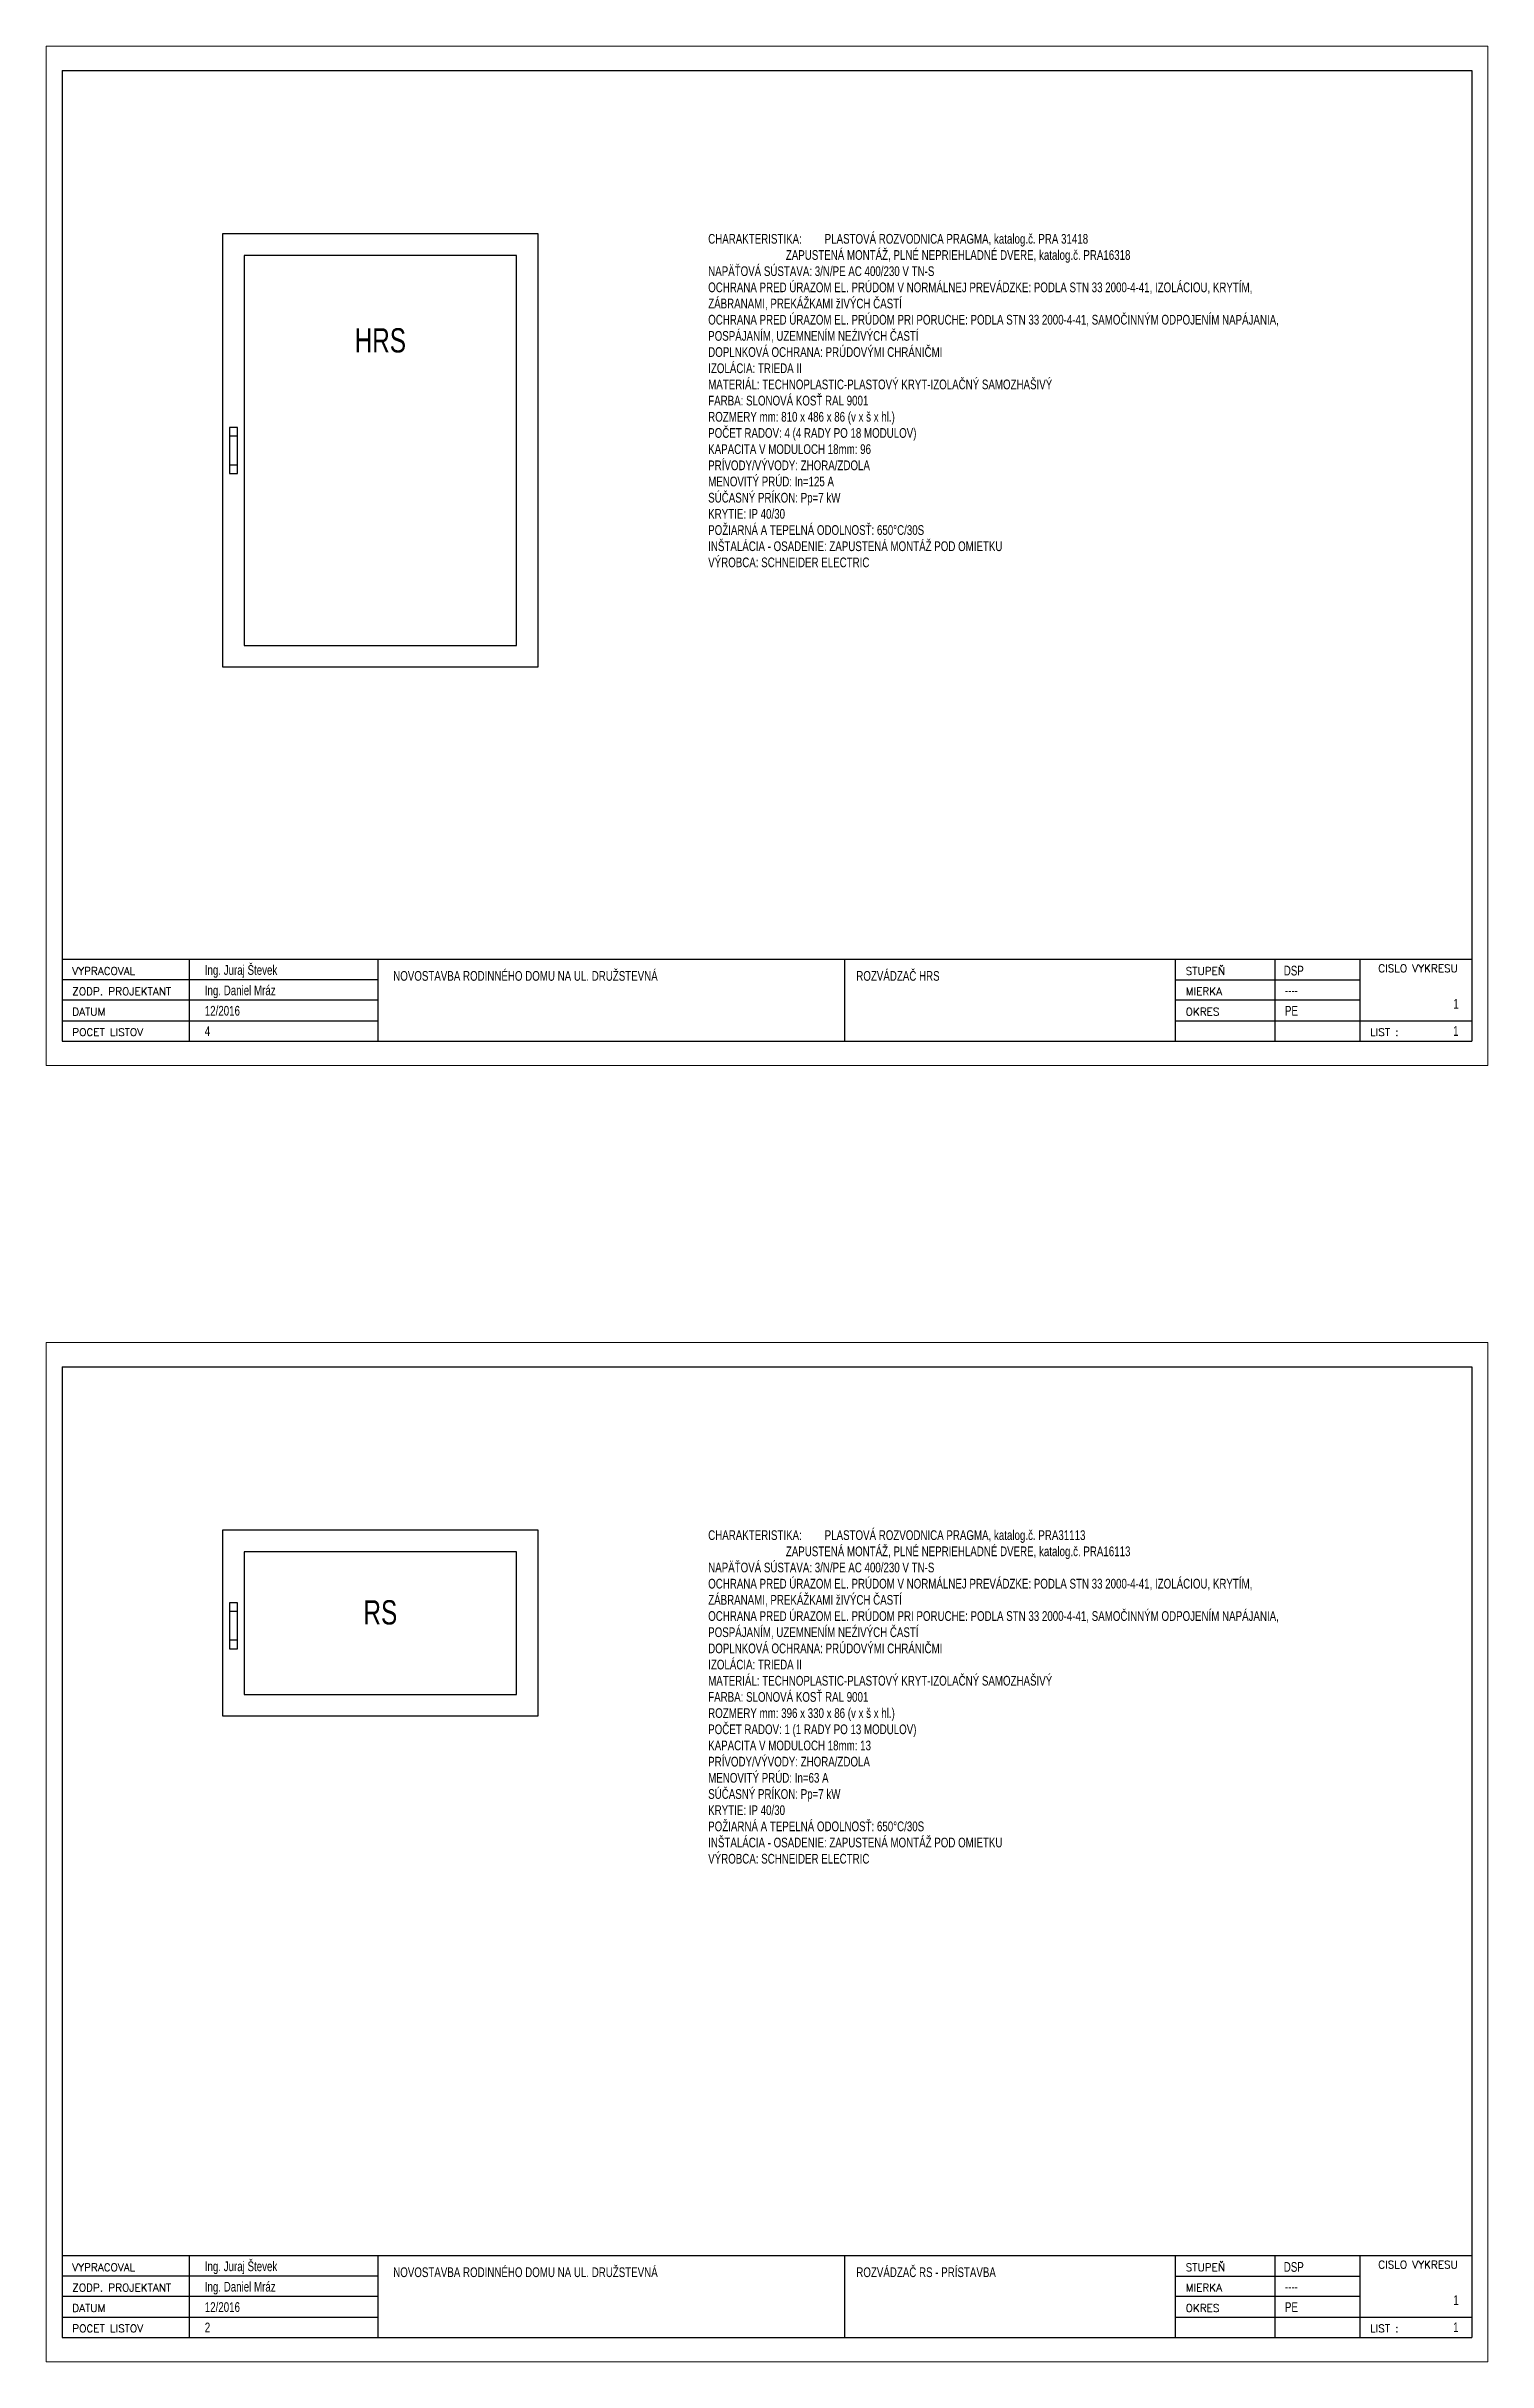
# Model space of a CAD drawing. Header units: millimetres. Extents: x -303 to 1005, y -240 to 237.
# Drawn here: x -303 to -6, y -240 to 237.1 of the extents above; entities that cross this region are included whole.
import ezdxf
from ezdxf.enums import TextEntityAlignment as Align

# ---------------------------------------------------------------- set-up
doc = ezdxf.new("R2010")
doc.units = ezdxf.units.MM
doc.linetypes.add('CONTINU', pattern=[0])
doc.styles.add('ROMANS', font='romans')
doc.styles.add('TR-ELEC', font='TXT', dxfattribs={"width": 0.75, "height": 2})

msp = doc.modelspace()

# ---------------------------------------------------------------- texts
at = {"linetype": 'CONTINU', "char_height": 2, "attachment_point": 1, "style": 'TR-ELEC'}
for s, insert, width in [('{CHARAKTERISTIKA: ^IPLASTOVÁ ROZVODNICA PRAGMA, katalog.č. PRA 31418\\P^I^IZAPUSTENÁ MONTÁŽ, PLNÉ NEPRIEHLADNÉ DVERE, katalog.č. PRA16318\\PNAPÄŤOVÁ SÚSTAVA: 3/N/PE AC 400/230 V TN-S\\POCHRANA PRED ÚRAZOM EL. PRÚDOM V NORMÁLNEJ PREVÁDZKE: PODLA STN 33 2000-4-41, IZOLÁCIOU, KRYTÍM,\\PZÁBRANAMI, PREKÁŽKAMI žIVÝCH ČASTÍ\\POCHRANA PRED ÚRAZOM EL. PRÚDOM PRI PORUCHE: PODLA STN 33 2000-4-41, SAMOČINNÝM ODPOJENÍM NAPÁJANIA,\\PPOSPÁJANÍM, UZEMNENÍM NEŹIVÝCH ČASTÍ\\PDOPLNKOVÁ OCHRANA: PRÚDOVÝMI CHRÁNIČMI\\PIZOLÁCIA: TRIEDA II\\PMATERIÁL: TECHNOPLASTIC-PLASTOVÝ KRYT-IZOLAČNÝ SAMOZHAŠIVÝ\\PFARBA: SLONOVÁ KOSŤ RAL 9001\\PROZMERY mm: 810 x 486 x 86 (v x š x hl.)\\PPOČET RADOV: 4 (4 RADY PO 18 MODULOV)\\PKAPACITA V MODULOCH 18mm: 96\\PPRÍVODY/VÝVODY: ZHORA/ZDOLA\\PMENOVITÝ PRÚD: In=125 A\\PSÚČASNÝ PRÍKON: Pp=7 kW\\PKRYTIE: IP 40/30\\PPOŽIARNÁ A TEPELNÁ ODOLNOSŤ: 650°C/30S\\PINŠTALÁCIA - OSADENIE: ZAPUSTENÁ MONTÁŽ POD OMIETKU\\PVÝROBCA: SCHNEIDER ELECTRIC}', (-166.64, 198.47), 150.1442), ('{\\pxqc;\\P\\P\\H2.5x;\\PHRS}', (-262.28, 194.05), 56.1682), ('{CHARAKTERISTIKA: ^IPLASTOVÁ ROZVODNICA PRAGMA, katalog.č. PRA31113\\P^I^IZAPUSTENÁ MONTÁŽ, PLNÉ NEPRIEHLADNÉ DVERE, katalog.č. PRA16113\\PNAPÄŤOVÁ SÚSTAVA: 3/N/PE AC 400/230 V TN-S\\POCHRANA PRED ÚRAZOM EL. PRÚDOM V NORMÁLNEJ PREVÁDZKE: PODLA STN 33 2000-4-41, IZOLÁCIOU, KRYTÍM,\\PZÁBRANAMI, PREKÁŽKAMI žIVÝCH ČASTÍ\\POCHRANA PRED ÚRAZOM EL. PRÚDOM PRI PORUCHE: PODLA STN 33 2000-4-41, SAMOČINNÝM ODPOJENÍM NAPÁJANIA,\\PPOSPÁJANÍM, UZEMNENÍM NEŹIVÝCH ČASTÍ\\PDOPLNKOVÁ OCHRANA: PRÚDOVÝMI CHRÁNIČMI\\PIZOLÁCIA: TRIEDA II\\PMATERIÁL: TECHNOPLASTIC-PLASTOVÝ KRYT-IZOLAČNÝ SAMOZHAŠIVÝ\\PFARBA: SLONOVÁ KOSŤ RAL 9001\\PROZMERY mm: 396 x 330 x 86 (v x š x hl.)\\PPOČET RADOV: 1 (1 RADY PO 13 MODULOV)\\PKAPACITA V MODULOCH 18mm: 13\\PPRÍVODY/VÝVODY: ZHORA/ZDOLA\\PMENOVITÝ PRÚD: In=63 A\\PSÚČASNÝ PRÍKON: Pp=7 kW\\PKRYTIE: IP 40/30\\PPOŽIARNÁ A TEPELNÁ ODOLNOSŤ: 650°C/30S\\PINŠTALÁCIA - OSADENIE: ZAPUSTENÁ MONTÁŽ POD OMIETKU\\PVÝROBCA: SCHNEIDER ELECTRIC}', (-166.64, -68.66), 147.884), ('{\\pxqc;\\P\\P\\P\\H2.5x;RS}', (-262.28, -73.07), 56.1682)]:
    msp.add_mtext(s, dxfattribs=dict(at, insert=insert, width=width))

# ---------------------------------------------------------------- blocks, each defined once
blk = doc.blocks.new('ListA4')
for p, q in [((577.35, 316.98), (577.35, 116.98)), ((577.35, 316.98), (867.85, 316.98)), ((867.85, 316.98), (867.85, 116.98)), ((867.85, 133.78), (577.35, 133.78)), ((867.85, 133.78), (577.35, 133.78)), ((603.6, 116.98), (603.6, 133.78)), ((603.6, 116.98), (603.6, 133.78)), ((642.46, 116.98), (642.46, 133.78)), ((642.46, 116.98), (642.46, 133.78)), ((738.63, 116.98), (738.63, 133.78)), ((806.77, 116.98), (806.77, 133.78)), ((806.77, 116.98), (806.77, 133.78)), ((827.22, 133.78), (827.22, 116.98)), ((844.75, 133.78), (844.75, 116.98)), ((642.46, 129.58), (577.35, 129.58)), ((642.46, 129.58), (577.35, 129.58)), ((806.77, 129.58), (844.75, 129.58)), ((806.77, 129.58), (844.75, 129.58)), ((642.46, 125.38), (577.35, 125.38)), ((642.46, 125.38), (577.35, 125.38)), ((844.75, 125.38), (806.77, 125.38)), ((844.75, 125.38), (806.77, 125.38)), ((577.35, 121.18), (642.46, 121.18)), ((577.35, 121.18), (642.46, 121.18)), ((806.77, 121.18), (851.25, 121.18)), ((806.77, 121.18), (851.25, 121.18)), ((844.75, 121.18), (867.85, 121.18)), ((844.75, 121.18), (867.85, 121.18)), ((577.35, 116.98), (867.85, 116.98)), ((577.35, 116.98), (867.85, 116.98))]:
    blk.add_line(p, q)
at = {"style": 'ROMANS'}
for s, height, p in [('VYPRACOVAL', 1.575, (579.45, 130.63)), ('STUPEŇ', 1.575, (808.87, 130.63)), ('ZODP. PROJEKTANT', 1.5752, (579.45, 126.43)), ('MIERKA', 1.575, (808.87, 126.43)), ('DATUM', 1.575, (579.45, 122.23)), ('POCET LISTOV', 1.5752, (579.45, 118.03)), ('OKRES', 1.575, (808.87, 122.23)), ('LIST :', 1.575, (846.86, 118.03)), ('LIST :', 1.575, (846.86, 118.03))]:
    blk.add_text(s, height=height, dxfattribs=at).set_placement(p)
blk.add_text('CISLO VYKRESU', height=1.5752, dxfattribs=at).set_placement((864.94, 131.18), align=Align.RIGHT)
at = {"style": 'TR-ELEC', "width": 0.75}
for tag, p in [('MENO', (606.75, 130.63)), ('NAZOV', (645.58, 129.41)), ('ROZVADZAC', (741, 129.41)), ('STUPEN', (829.08, 130.5)), ('ZAKAZKA', (606.75, 126.43)), ('DATUM', (606.75, 122.23)), ('OKRES', (829.32, 122.23)), ('MIERKA', (829.32, 126.43)), ('POCETSTR', (606.75, 118.03))]:
    blk.add_attdef(tag, p, '', height=2, dxfattribs=at)
for tag, p in [('CV', (865.14, 123.67)), ('CL', (865.09, 118.06))]:
    blk.add_attdef(tag, text='', height=2, dxfattribs=at).set_placement(p, align=Align.RIGHT)

# ---------------------------------------------------------------- linework, layer by layer
at = {"linetype": 'CONTINU', "lineweight": 0}
for points in [[(-303.02, 27.14), (-303.02, 237.14), (-6.02, 237.14), (-6.02, 27.14)], [(-303.02, -239.99), (-303.02, -29.99), (-6.02, -29.99), (-6.02, -239.99)]]:
    msp.add_lwpolyline(points, close=True, dxfattribs=at)
at = {"linetype": 'CONTINU'}
for points in [[(-266.69, 198.47), (-266.69, 109.25), (-201.69, 109.25), (-201.69, 198.47)], [(-262.28, 194.05), (-262.28, 113.66), (-206.11, 113.66), (-206.11, 194.05)], [(-265.25, 158.59), (-265.25, 149.13), (-263.66, 149.13), (-263.66, 158.59)], [(-265.25, 156.78), (-265.25, 150.93), (-263.66, 150.93), (-263.66, 156.78)], [(-266.69, -68.66), (-266.69, -106.91), (-201.69, -106.91), (-201.69, -68.66)], [(-262.28, -73.07), (-262.28, -102.5), (-206.11, -102.5), (-206.11, -73.07)], [(-265.25, -83.61), (-265.25, -93.07), (-263.66, -93.07), (-263.66, -83.61)], [(-265.25, -85.41), (-265.25, -91.26), (-263.66, -91.26), (-263.66, -85.41)]]:
    msp.add_lwpolyline(points, close=True, dxfattribs=at)

# ---------------------------------------------------------------- block references
for p, values in [((-877.12, -84.83), {'MENO': 'Ing. Juraj Števek', 'ZAKAZKA': 'Ing. Daniel Mráz', 'DATUM': '12/2016', 'POCETSTR': '4', 'NAZOV': 'NOVOSTAVBA RODINNÉHO DOMU NA UL. DRUŽSTEVNÁ', 'ROZVADZAC': 'ROZVÁDZAČ HRS', 'STUPEN': 'DSP', 'MIERKA': '----', 'OKRES': 'PE', 'CV': '1', 'CL': '1'}), ((-877.12, -351.96), {'MENO': 'Ing. Juraj Števek', 'ZAKAZKA': 'Ing. Daniel Mráz', 'DATUM': '12/2016', 'POCETSTR': '2', 'NAZOV': 'NOVOSTAVBA RODINNÉHO DOMU NA UL. DRUŽSTEVNÁ', 'ROZVADZAC': 'ROZVÁDZAČ RS - PRÍSTAVBA', 'STUPEN': 'DSP', 'MIERKA': '----', 'OKRES': 'PE', 'CV': '1', 'CL': '1'})]:
    msp.add_blockref('ListA4', p).add_auto_attribs(values)

msp.set_redraw_order([(e.dxf.handle, doc.entitydb.next_handle()) for e in msp.query("TEXT MTEXT ATTDEF DIMENSION ARC_DIMENSION")])  # texts and dimensions are drawn at this point

doc.saveas('drawing.dxf')
